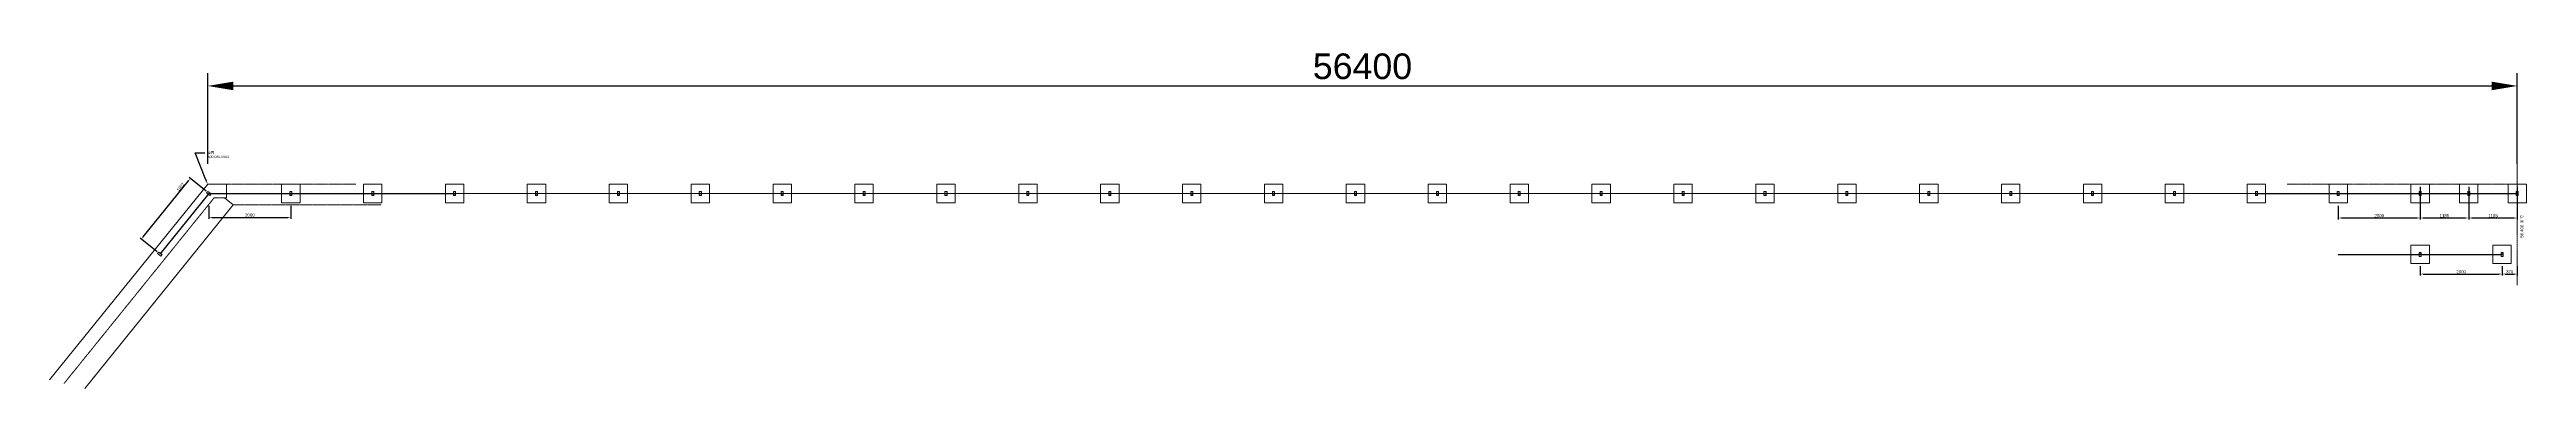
# Model space of a CAD drawing. Header units: millimetres. Extents: x -58267 to 200953, y -49295 to 43144.
# Drawn here: x -2911 to 57576, y -32056 to -23796 of the extents above; entities that cross this region are included whole.
import ezdxf
from ezdxf import colors
from ezdxf.entities.mleader import LeaderData, LeaderLine
from ezdxf.math import Vec2, Vec3

# ---------------------------------------------------------------- set-up
doc = ezdxf.new("R2010")
doc.units = ezdxf.units.MM
doc.header["$LTSCALE"] = 0.25
doc.linetypes.add('ACAD_ISO02W100', pattern=[15, 12, -3])
doc.layers.add('1-main', color=7, linetype='Continuous', lineweight=9)
doc.layers.add('2-DIMS', color=8, linetype='Continuous', lineweight=9)
doc.styles.add('Annotative', font='arial.ttf')
doc.styles.get("Standard").update_dxf_attribs({"font": 'arial.ttf'})
doc.dimstyles.new('Annotative in mm', dxfattribs={"dimscale": 0, "dimtxt": 2.5, "dimasz": 2.5, "dimexe": 1.25, "dimexo": 2, "dimtad": 1, "dimdec": 0, "dimdsep": 46, "dimtxsty": 'Standard', "dimcen": 2.5, "dimadec": 0, "dimazin": 0, "dimtfac": 1, "dimtdec": 0, "dimtmove": 0, "dimatfit": 3, "dimfxl": 1, "dimarcsym": 0})

# ---------------------------------------------------------------- blocks, each defined once
blk = doc.blocks.new('*D181')
at = {"layer": '2-DIMS', "color": 0, "lineweight": -2, "transparency": 16777216}
for p, q in [((54981, -29075), (54981, -29306)), ((55056, -29269), (56906, -29269)), ((56981, -29075), (56981, -29306))]:
    blk.add_line(p, q, dxfattribs=at)
at = {"layer": '2-DIMS', "color": 0, "transparency": 16777216}
for points in [[(55056, -29256), (55056, -29281), (54981, -29269)], [(56906, -29256), (56906, -29281), (56981, -29269)]]:
    blk.add_solid(points, dxfattribs=at)
at = {"layer": 'Defpoints', "color": 0, "transparency": 16777216}
for p in [(54981, -29015), (56981, -29015), (56981, -29269)]:
    blk.add_point(p, dxfattribs=at)
at = {"layer": '2-DIMS', "color": 0, "transparency": 16777216, "insert": (55981, -29212), "char_height": 75, "attachment_point": 5}
blk.add_mtext('2000', dxfattribs=at)
blk = doc.blocks.new('*D182')
at = {"layer": '2-DIMS', "color": 0, "lineweight": -2, "transparency": 16777216}
for p, q in [((54981, -27140), (54981, -27940)), ((56166, -27140), (56166, -27940)), ((55056, -27902), (56091, -27902))]:
    blk.add_line(p, q, dxfattribs=at)
at = {"layer": '2-DIMS', "color": 0, "transparency": 16777216}
for points in [[(55056, -27890), (55056, -27915), (54981, -27902)], [(56091, -27890), (56091, -27915), (56166, -27902)]]:
    blk.add_solid(points, dxfattribs=at)
at = {"layer": 'Defpoints', "color": 0, "transparency": 16777216}
for p in [(54981, -27080), (56166, -27080), (56166, -27902)]:
    blk.add_point(p, dxfattribs=at)
at = {"layer": '2-DIMS', "color": 0, "transparency": 16777216, "insert": (55573, -27845), "char_height": 75, "attachment_point": 5}
blk.add_mtext('1185', dxfattribs=at)
blk = doc.blocks.new('*D183')
at = {"layer": '2-DIMS', "color": 0, "lineweight": -2, "transparency": 16777216}
for p, q in [((56166, -27140), (56166, -27940)), ((57351, -27140), (57351, -27940)), ((56241, -27902), (57276, -27902))]:
    blk.add_line(p, q, dxfattribs=at)
at = {"layer": '2-DIMS', "color": 0, "transparency": 16777216}
for points in [[(56241, -27890), (56241, -27915), (56166, -27902)], [(57276, -27890), (57276, -27915), (57351, -27902)]]:
    blk.add_solid(points, dxfattribs=at)
at = {"layer": 'Defpoints', "color": 0, "transparency": 16777216}
for p in [(56166, -27080), (57351, -27080), (57351, -27902)]:
    blk.add_point(p, dxfattribs=at)
at = {"layer": '2-DIMS', "color": 0, "transparency": 16777216, "insert": (56758, -27845), "char_height": 75, "attachment_point": 5}
blk.add_mtext('1185', dxfattribs=at)
blk = doc.blocks.new('*D184')
at = {"layer": '2-DIMS', "color": 0, "lineweight": -2, "transparency": 16777216}
for p, q in [((56981, -29075), (56981, -29306)), ((57056, -29269), (57276, -29269)), ((57351, -29075), (57351, -29306))]:
    blk.add_line(p, q, dxfattribs=at)
at = {"layer": '2-DIMS', "color": 0, "transparency": 16777216}
for points in [[(57056, -29256), (57056, -29281), (56981, -29269)], [(57276, -29256), (57276, -29281), (57351, -29269)]]:
    blk.add_solid(points, dxfattribs=at)
at = {"layer": 'Defpoints', "color": 0, "transparency": 16777216}
for p in [(56981, -29015), (57351, -29015), (57351, -29269)]:
    blk.add_point(p, dxfattribs=at)
at = {"layer": '2-DIMS', "color": 0, "transparency": 16777216, "insert": (57166, -29212), "char_height": 75, "attachment_point": 5}
blk.add_mtext('370', dxfattribs=at)
blk = doc.blocks.new('*D223')
at = {"layer": '2-DIMS', "color": 0, "lineweight": -2}
for p, q in [((-622, -28359), (481, -26997)), ((911, -27249), (499, -26915)), ((-286, -28727), (-698, -28393))]:
    blk.add_line(p, q, dxfattribs=at)
at = {"layer": '2-DIMS', "color": 0}
for points in [[(471, -26989), (491, -27005), (528, -26939)], [(-632, -28351), (-612, -28367), (-669, -28417)]]:
    blk.add_solid(points, dxfattribs=at)
at = {"layer": 'Defpoints', "color": 0}
for p in [(528, -26939), (981, -27305), (-216, -28784)]:
    blk.add_point(p, dxfattribs=at)
at = {"layer": '2-DIMS', "color": 0, "insert": (287, -27146), "char_height": 75, "attachment_point": 5, "rotation": 51}
blk.add_mtext('1902', dxfattribs=at)
blk = doc.blocks.new('*D188')
at = {"layer": '2-DIMS', "color": 0, "lineweight": -2, "transparency": 16777216}
for p, q in [((981, -27605), (981, -27925)), ((2981, -27605), (2981, -27925)), ((1056, -27887), (2906, -27887))]:
    blk.add_line(p, q, dxfattribs=at)
at = {"layer": '2-DIMS', "color": 0, "transparency": 16777216}
for points in [[(1056, -27875), (1056, -27900), (981, -27887)], [(2906, -27875), (2906, -27900), (2981, -27887)]]:
    blk.add_solid(points, dxfattribs=at)
at = {"layer": 'Defpoints', "color": 0, "transparency": 16777216}
for p in [(981, -27305), (2981, -27305), (2981, -27887)]:
    blk.add_point(p, dxfattribs=at)
at = {"layer": '2-DIMS', "color": 0, "transparency": 16777216, "insert": (1981, -27830), "char_height": 75, "attachment_point": 5}
blk.add_mtext('2000', dxfattribs=at)
blk = doc.blocks.new('*D189')
at = {"layer": '2-DIMS', "color": 0, "lineweight": -2, "transparency": 16777216}
for p, q in [((951, -26580), (951, -24369)), ((1576, -24682), (56726, -24682)), ((57351, -26580), (57351, -24369))]:
    blk.add_line(p, q, dxfattribs=at)
at = {"layer": '2-DIMS', "color": 0, "transparency": 16777216}
for points in [[(1576, -24578), (1576, -24786), (951, -24682)], [(56726, -24578), (56726, -24786), (57351, -24682)]]:
    blk.add_solid(points, dxfattribs=at)
at = {"layer": 'Defpoints', "color": 0, "transparency": 16777216}
for p in [(57351, -24682), (951, -27080), (57351, -27080)]:
    blk.add_point(p, dxfattribs=at)
at = {"layer": '2-DIMS', "color": 0, "transparency": 16777216, "insert": (29151, -24207), "char_height": 625, "attachment_point": 5}
blk.add_mtext('56400', dxfattribs=at)
blk = doc.blocks.new('*D224')
at = {"layer": '2-DIMS', "color": 0, "lineweight": -2, "transparency": 16777216}
for p, q in [((52981, -27605), (52981, -27940)), ((54981, -27605), (54981, -27940)), ((53056, -27902), (54906, -27902))]:
    blk.add_line(p, q, dxfattribs=at)
at = {"layer": '2-DIMS', "color": 0, "transparency": 16777216}
for points in [[(53056, -27890), (53056, -27915), (52981, -27902)], [(54906, -27890), (54906, -27915), (54981, -27902)]]:
    blk.add_solid(points, dxfattribs=at)
at = {"layer": 'Defpoints', "color": 0, "transparency": 16777216}
for p in [(52981, -27305), (54981, -27305), (54981, -27902)]:
    blk.add_point(p, dxfattribs=at)
at = {"layer": '2-DIMS', "color": 0, "transparency": 16777216, "insert": (53981, -27845), "char_height": 75, "attachment_point": 5}
blk.add_mtext('2000', dxfattribs=at)

msp = doc.modelspace()

# ---------------------------------------------------------------- linework, layer by layer
at = {"layer": '1-main', "linetype": 'ACAD_ISO02W100'}
for p, q in [((57350.894, -27982.766), (57350.894, -26422.072)), ((1408.296, -27080.239), (4569.686, -27080.239)), ((51731.257, -27080.239), (57350.894, -27080.239)), ((1572.611, -27583.696), (5191.402, -27583.696)), ((57350.894, -29543.46), (57350.894, -27982.766))]:
    msp.add_line(p, q, dxfattribs=at)
at = {"layer": '1-main'}
for p, q in [((-2911.245, -31849.584), (950.894, -27080.239)), ((1408.296, -27080.239), (950.894, -27080.239)), ((1408.296, -27410.239), (1408.296, -27080.239)), ((57350.894, -27080.239), (57350.894, -26702.446)), ((-2049.392, -32056.497), (1572.611, -27583.696)), ((1358.41, -27410.239), (1572.611, -27583.696)), ((1408.296, -27410.239), (1358.41, -27410.239)), ((2980.893, -27325.381), (2980.893, -27285.381)), ((4980.893, -27325.381), (4980.893, -27285.381)), ((6980.893, -27325.381), (6980.893, -27285.381)), ((6980.893, -27305.381), (8980.893, -27305.381)), ((8980.893, -27325.381), (8980.893, -27285.381)), ((8980.893, -27305.381), (10980.893, -27305.381)), ((10980.893, -27325.381), (10980.893, -27285.381)), ((10980.893, -27305.381), (12980.893, -27305.381)), ((12980.893, -27325.381), (12980.893, -27285.381)), ((12980.893, -27305.381), (14980.893, -27305.381)), ((14980.893, -27325.381), (14980.893, -27285.381)), ((14980.893, -27305.381), (16980.893, -27305.381)), ((16980.893, -27325.381), (16980.893, -27285.381)), ((16980.893, -27305.381), (18980.893, -27305.381)), ((18980.893, -27325.381), (18980.893, -27285.381)), ((18980.893, -27305.381), (20980.893, -27305.381)), ((20980.893, -27325.381), (20980.893, -27285.381)), ((20980.893, -27305.381), (22980.893, -27305.381)), ((22980.893, -27325.381), (22980.893, -27285.381)), ((22980.893, -27305.381), (24980.893, -27305.381)), ((24980.893, -27325.381), (24980.893, -27285.381)), ((24980.893, -27305.381), (26980.893, -27305.381)), ((26980.893, -27325.381), (26980.893, -27285.381)), ((26980.893, -27305.381), (28980.893, -27305.381)), ((28980.893, -27325.381), (28980.893, -27285.381)), ((28980.893, -27305.381), (30980.893, -27305.381)), ((30980.893, -27325.381), (30980.893, -27285.381)), ((30980.893, -27305.381), (32980.893, -27305.381)), ((32980.893, -27325.381), (32980.893, -27285.381)), ((32980.893, -27305.381), (34980.893, -27305.381)), ((34980.893, -27325.381), (34980.893, -27285.381)), ((34980.893, -27305.381), (36980.893, -27305.381)), ((36980.893, -27325.381), (36980.893, -27285.381)), ((36980.893, -27305.381), (38980.893, -27305.381)), ((38980.893, -27325.381), (38980.893, -27285.381)), ((38980.893, -27305.381), (40980.893, -27305.381)), ((40980.893, -27325.381), (40980.893, -27285.381)), ((40980.893, -27305.381), (42980.893, -27305.381)), ((42980.893, -27325.381), (42980.893, -27285.381)), ((42980.893, -27305.381), (44980.893, -27305.381)), ((44980.893, -27325.381), (44980.893, -27285.381)), ((44980.893, -27305.381), (46980.893, -27305.381)), ((46980.893, -27325.381), (46980.893, -27285.381)), ((46980.893, -27305.381), (48980.893, -27305.381)), ((48980.893, -27325.381), (48980.893, -27285.381)), ((48980.893, -27305.381), (50980.893, -27305.381)), ((50980.893, -27325.381), (50980.893, -27285.381)), ((52980.893, -27325.381), (52980.893, -27285.381)), ((54980.893, -27325.381), (54980.893, -27285.381)), ((56165.893, -27325.381), (56165.893, -27285.381)), ((57350.893, -27325.381), (57350.893, -27285.381)), ((54980.893, -28810.075), (54980.893, -28770.075)), ((56980.893, -28810.075), (56980.893, -28770.075))]:
    msp.add_line(p, q, dxfattribs=at)
at = {"layer": '1-main', "color": 8, "linetype": 'ACAD_ISO02W100'}
for p in [(-2555.73, -31934.936), (1408.296, -27410.239)]:
    msp.add_line(p, (1108.296, -27410.239), dxfattribs=at)
at = {"layer": '1-main', "lineweight": 30}
for p, q in [((980.893, -27305.381), (-216.204, -28783.673)), ((980.893, -27305.381), (2980.893, -27305.381)), ((2980.893, -27305.381), (4980.893, -27305.381)), ((4980.893, -27305.381), (6980.893, -27305.381)), ((50980.893, -27305.381), (52980.893, -27305.381)), ((52980.893, -27305.381), (54980.893, -27305.381)), ((54980.893, -27305.381), (56165.893, -27305.381)), ((56180.893, -27305.381), (57380.893, -27305.381)), ((52980.893, -28790.075), (54980.893, -28790.075)), ((54980.893, -28790.075), (56980.893, -28790.075))]:
    msp.add_line(p, q, dxfattribs=at)
at = {"layer": '1-main'}
for points in [[(2755.893, -27080.381), (3205.893, -27080.381), (3205.893, -27530.381), (2755.893, -27530.381)], [(4755.893, -27080.381), (5205.893, -27080.381), (5205.893, -27530.381), (4755.893, -27530.381)], [(6755.893, -27080.381), (7205.893, -27080.381), (7205.893, -27530.381), (6755.893, -27530.381)], [(8755.893, -27080.381), (9205.893, -27080.381), (9205.893, -27530.381), (8755.893, -27530.381)], [(10755.893, -27080.381), (11205.893, -27080.381), (11205.893, -27530.381), (10755.893, -27530.381)], [(12755.893, -27080.381), (13205.893, -27080.381), (13205.893, -27530.381), (12755.893, -27530.381)], [(14755.893, -27080.381), (15205.893, -27080.381), (15205.893, -27530.381), (14755.893, -27530.381)], [(16755.893, -27080.381), (17205.893, -27080.381), (17205.893, -27530.381), (16755.893, -27530.381)], [(18755.893, -27080.381), (19205.893, -27080.381), (19205.893, -27530.381), (18755.893, -27530.381)], [(20755.893, -27080.381), (21205.893, -27080.381), (21205.893, -27530.381), (20755.893, -27530.381)], [(22755.893, -27080.381), (23205.893, -27080.381), (23205.893, -27530.381), (22755.893, -27530.381)], [(24755.893, -27080.381), (25205.893, -27080.381), (25205.893, -27530.381), (24755.893, -27530.381)], [(26755.893, -27080.381), (27205.893, -27080.381), (27205.893, -27530.381), (26755.893, -27530.381)], [(28755.893, -27080.381), (29205.893, -27080.381), (29205.893, -27530.381), (28755.893, -27530.381)], [(30755.893, -27080.381), (31205.893, -27080.381), (31205.893, -27530.381), (30755.893, -27530.381)], [(32755.893, -27080.381), (33205.893, -27080.381), (33205.893, -27530.381), (32755.893, -27530.381)], [(34755.893, -27080.381), (35205.893, -27080.381), (35205.893, -27530.381), (34755.893, -27530.381)], [(36755.893, -27080.381), (37205.893, -27080.381), (37205.893, -27530.381), (36755.893, -27530.381)], [(38755.893, -27080.381), (39205.893, -27080.381), (39205.893, -27530.381), (38755.893, -27530.381)], [(40755.893, -27080.381), (41205.893, -27080.381), (41205.893, -27530.381), (40755.893, -27530.381)], [(42755.893, -27080.381), (43205.893, -27080.381), (43205.893, -27530.381), (42755.893, -27530.381)], [(44755.893, -27080.381), (45205.893, -27080.381), (45205.893, -27530.381), (44755.893, -27530.381)], [(46755.893, -27080.381), (47205.893, -27080.381), (47205.893, -27530.381), (46755.893, -27530.381)], [(48755.893, -27080.381), (49205.893, -27080.381), (49205.893, -27530.381), (48755.893, -27530.381)], [(50755.893, -27080.381), (51205.893, -27080.381), (51205.893, -27530.381), (50755.893, -27530.381)], [(52755.893, -27080.381), (53205.893, -27080.381), (53205.893, -27530.381), (52755.893, -27530.381)], [(54755.893, -27080.381), (55205.893, -27080.381), (55205.893, -27530.381), (54755.893, -27530.381)], [(55940.893, -27080.381), (56390.893, -27080.381), (56390.893, -27530.381), (55940.893, -27530.381)], [(57125.893, -27080.381), (57575.893, -27080.381), (57575.893, -27530.381), (57125.893, -27530.381)], [(1033.026, -27315.832), (1001.56, -27354.689), (923.845, -27291.757), (955.311, -27252.9)], [(2955.893, -27255.381), (3005.893, -27255.381), (3005.893, -27355.381), (2955.893, -27355.381)], [(4955.893, -27255.381), (5005.893, -27255.381), (5005.893, -27355.381), (4955.893, -27355.381)], [(6955.893, -27255.381), (7005.893, -27255.381), (7005.893, -27355.381), (6955.893, -27355.381)], [(8955.893, -27255.381), (9005.893, -27255.381), (9005.893, -27355.381), (8955.893, -27355.381)], [(10955.893, -27255.381), (11005.893, -27255.381), (11005.893, -27355.381), (10955.893, -27355.381)], [(12955.893, -27255.381), (13005.893, -27255.381), (13005.893, -27355.381), (12955.893, -27355.381)], [(14955.893, -27255.381), (15005.893, -27255.381), (15005.893, -27355.381), (14955.893, -27355.381)], [(16955.893, -27255.381), (17005.893, -27255.381), (17005.893, -27355.381), (16955.893, -27355.381)], [(18955.893, -27255.381), (19005.893, -27255.381), (19005.893, -27355.381), (18955.893, -27355.381)], [(20955.893, -27255.381), (21005.893, -27255.381), (21005.893, -27355.381), (20955.893, -27355.381)], [(22955.893, -27255.381), (23005.893, -27255.381), (23005.893, -27355.381), (22955.893, -27355.381)], [(24955.893, -27255.381), (25005.893, -27255.381), (25005.893, -27355.381), (24955.893, -27355.381)], [(26955.893, -27255.381), (27005.893, -27255.381), (27005.893, -27355.381), (26955.893, -27355.381)], [(28955.893, -27255.381), (29005.893, -27255.381), (29005.893, -27355.381), (28955.893, -27355.381)], [(30955.893, -27255.381), (31005.893, -27255.381), (31005.893, -27355.381), (30955.893, -27355.381)], [(32955.893, -27255.381), (33005.893, -27255.381), (33005.893, -27355.381), (32955.893, -27355.381)], [(34955.893, -27255.381), (35005.893, -27255.381), (35005.893, -27355.381), (34955.893, -27355.381)], [(36955.893, -27255.381), (37005.893, -27255.381), (37005.893, -27355.381), (36955.893, -27355.381)], [(38955.893, -27255.381), (39005.893, -27255.381), (39005.893, -27355.381), (38955.893, -27355.381)], [(40955.893, -27255.381), (41005.893, -27255.381), (41005.893, -27355.381), (40955.893, -27355.381)], [(42955.893, -27255.381), (43005.893, -27255.381), (43005.893, -27355.381), (42955.893, -27355.381)], [(44955.893, -27255.381), (45005.893, -27255.381), (45005.893, -27355.381), (44955.893, -27355.381)], [(46955.893, -27255.381), (47005.893, -27255.381), (47005.893, -27355.381), (46955.893, -27355.381)], [(48955.893, -27255.381), (49005.893, -27255.381), (49005.893, -27355.381), (48955.893, -27355.381)], [(50955.893, -27255.381), (51005.893, -27255.381), (51005.893, -27355.381), (50955.893, -27355.381)], [(52955.893, -27255.381), (53005.893, -27255.381), (53005.893, -27355.381), (52955.893, -27355.381)], [(54955.893, -27255.381), (55005.893, -27255.381), (55005.893, -27355.381), (54955.893, -27355.381)], [(56140.893, -27255.381), (56190.893, -27255.381), (56190.893, -27355.381), (56140.893, -27355.381)], [(57325.893, -27255.381), (57375.893, -27255.381), (57375.893, -27355.381), (57325.893, -27355.381)], [(-164.072, -28794.124), (-195.538, -28832.981), (-273.252, -28770.049), (-241.786, -28731.192)], [(54755.893, -28565.075), (55205.893, -28565.075), (55205.893, -29015.075), (54755.893, -29015.075)], [(54955.893, -28740.075), (55005.893, -28740.075), (55005.893, -28840.075), (54955.893, -28840.075)], [(56755.893, -28565.075), (57205.893, -28565.075), (57205.893, -29015.075), (56755.893, -29015.075)], [(56955.893, -28740.075), (57005.893, -28740.075), (57005.893, -28840.075), (56955.893, -28840.075)]]:
    msp.add_lwpolyline(points, close=True, dxfattribs=at)

# ---------------------------------------------------------------- texts
at = {"layer": '1-main', "insert": (57425.659, -28385.789), "char_height": 75, "width": 567.97624, "attachment_point": 1, "rotation": 90, "style": 'Annotative'}
msp.add_mtext('56.400 {\\fMS PGothic|b0|i0|c128|p50;まで}', dxfattribs=at)

# ---------------------------------------------------------------- dimensions: what is measured, and where the dimension line sits
at = {"layer": '2-DIMS'}
dim = msp.add_linear_dim(base=(57350.894, -24681.939), p1=(950.894, -27080.239), p2=(57350.894, -27080.239), dimstyle='Annotative in mm', override={"dimexo": 2}, dxfattribs=at)
dim.commit()
dim.dimension.update_dxf_attribs({"geometry": '*D189', "text_midpoint": (29150.894, -24206.581)})
for base, p1, p2, angle, override, picture, middle in [((528.043, -26938.67), (-216.204, -28783.673), (980.893, -27305.381), 51, {"dimexo": 3}, '*D223', (331.241, -27181.699)), ((2980.893, -27887.278), (980.893, -27305.381), (2980.893, -27305.381), 360, {"dimexo": 10}, '*D188', (1980.893, -27887.278)), ((54980.893, -27902.425), (52980.893, -27305.381), (54980.893, -27305.381), 360, {"dimexo": 10}, '*D224', (53980.893, -27902.425))]:
    dim = msp.add_linear_dim(base=base, p1=p1, p2=p2, angle=angle, dimstyle='Annotative in mm', override=override, dxfattribs=at)
    dim.commit()
    dim.dimension.update_dxf_attribs({"geometry": picture, "text_midpoint": middle, "dimtype": 161})
for base, p1, p2, picture, middle in [((56165.893, -27902.425), (54980.893, -27080.381), (56165.893, -27080.381), '*D182', (55573.393, -27845.382)), ((57350.893, -27902.425), (56165.893, -27080.381), (57350.893, -27080.381), '*D183', (56758.393, -27845.382)), ((56980.893, -29268.587), (54980.893, -29015.075), (56980.893, -29015.075), '*D181', (55980.893, -29211.544)), ((57350.894, -29268.587), (56980.893, -29015.075), (57350.894, -29015.075), '*D184', (57165.894, -29211.518))]:
    dim = msp.add_linear_dim(base=base, p1=p1, p2=p2, dimstyle='Annotative in mm', dxfattribs=at)
    dim.commit()
    dim.dimension.update_dxf_attribs({"geometry": picture, "text_midpoint": middle})

# ---------------------------------------------------------------- leaders
at = {"layer": '1-main'}
ml = msp.add_multileader_mtext('Standard', dxfattribs=at)
ml.set_content('{\\fMS PGothic|b0|i0|c128|p50;境界}\\PA00-040-9001', color=256)
ml.set_leader_properties()
ml.build(insert=Vec2(0, 0))
ml.multileader.update_dxf_attribs({"arrow_head_size": 120, "scale": 30})
ctx = ml.context
ctx.base_point, ctx.scale, ctx.char_height, ctx.arrow_head_size, ctx.landing_gap_size, ctx.plane_origin = Vec3(881.592, -26309.963), 30, 60, 120, 60, Vec3(950.894, -27080.239)
notes = []
notes.append((ctx, [(1, (1, 1, 0), (641.592, -26309.963), (1, 0), 240, [(0, [(950.894, -27080.239)], 0, [])])]))
ctx.mtext.insert, ctx.mtext.flow_direction = Vec3(941.592, -26279.452), 5
for ctx, leaders in notes:
    for number, flags, end, landing, length, lines in leaders:
        leader = LeaderData()
        leader.index, (leader.has_last_leader_line, leader.has_dogleg_vector, leader.attachment_direction) = number, flags
        leader.last_leader_point, leader.dogleg_vector, leader.dogleg_length = Vec3(end), Vec3(landing), length
        for number, points, colour, breaks in lines:
            line = LeaderLine()
            line.index, line.vertices, line.color, line.breaks = number, Vec3.list(points), colors.encode_raw_color(colour), breaks
            leader.lines.append(line)
        ctx.leaders.append(leader)

doc.saveas('drawing.dxf')
